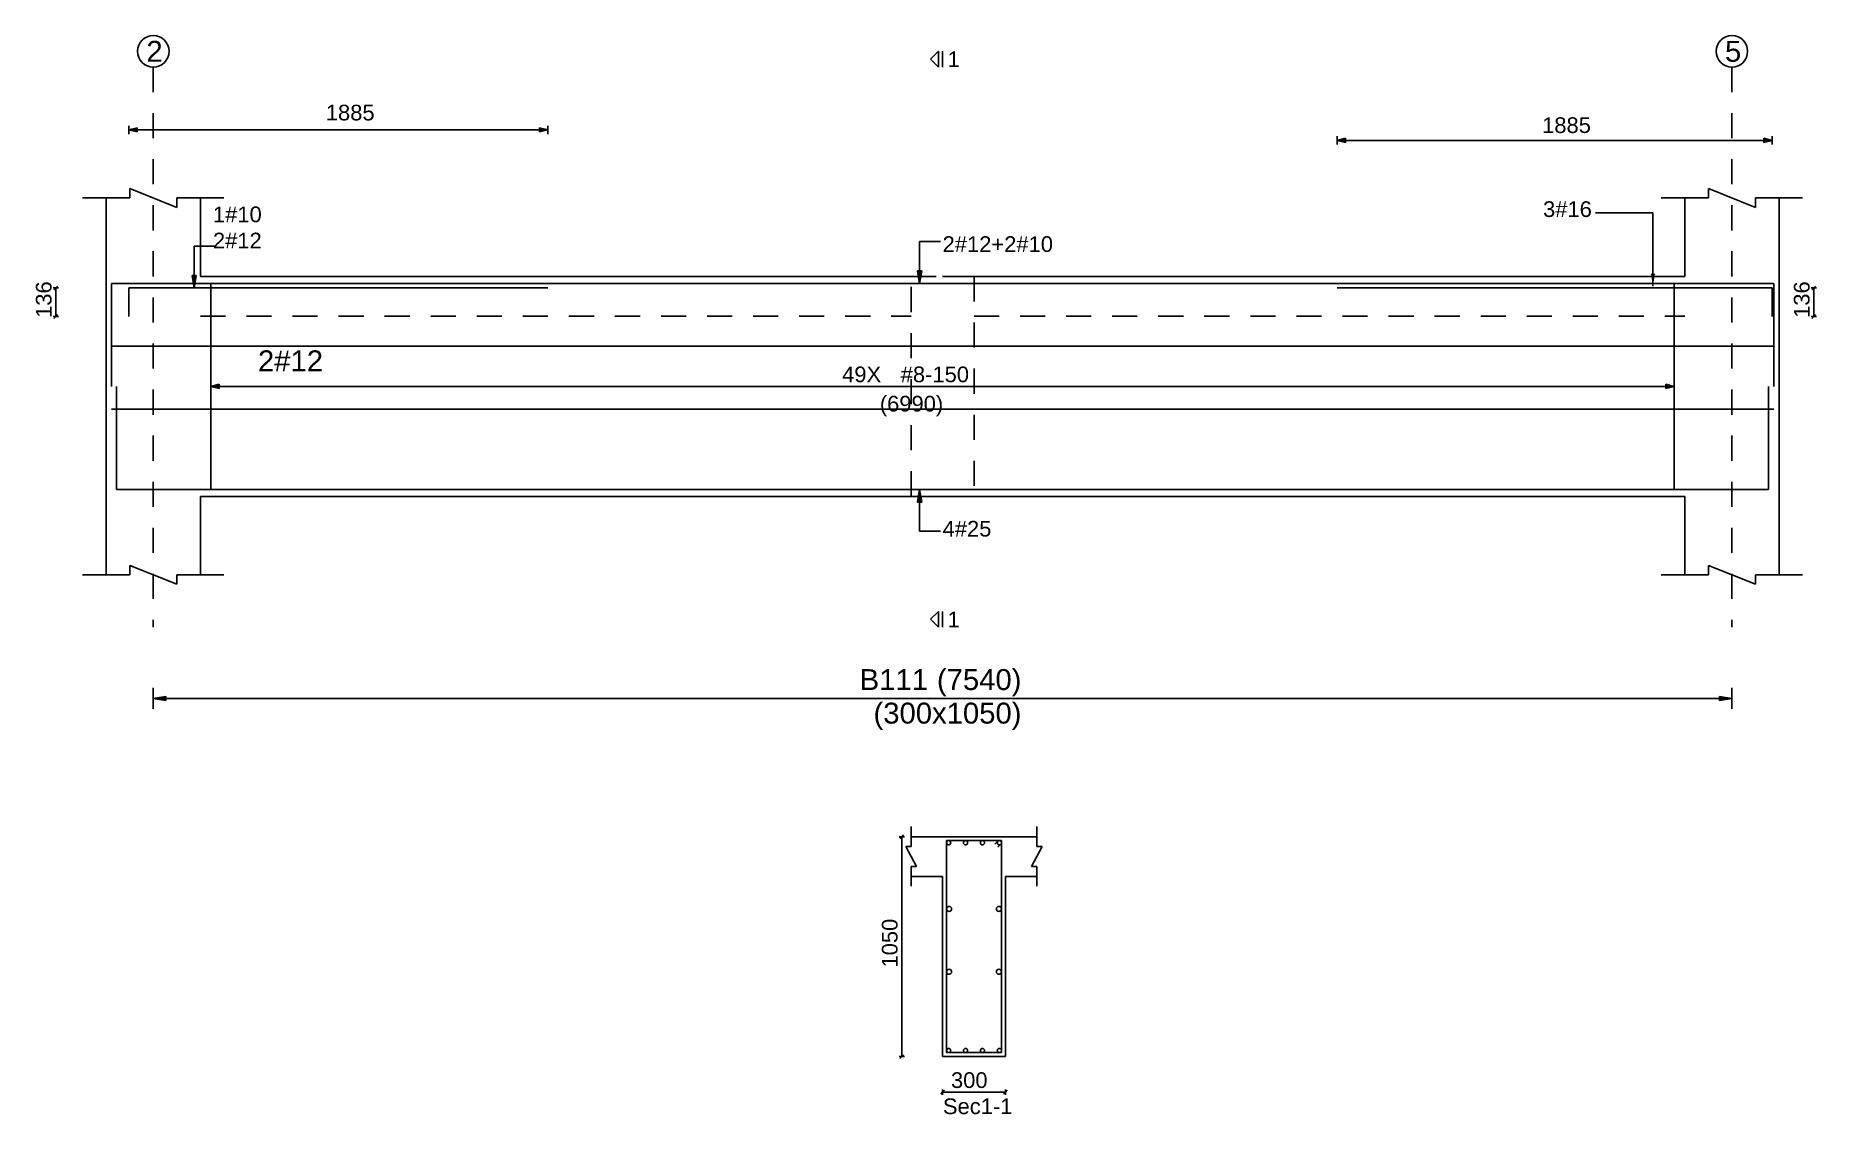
# Model space of a CAD drawing. Extents: x 0 to 98, y 3 to 248.
# Drawn here: x 39.62 to 48.12, y 164.48 to 169.63 of the extents above; entities that cross this region are included whole.
import ezdxf

# ---------------------------------------------------------------- set-up
doc = ezdxf.new("R2010")
doc.units = 0
doc.linetypes.add('ACAD_ISO02W100', pattern=[15, 12, -3])
for name, color, linetype in [('Axisline', 1, 'CONTINUOUS'), ('Axisline_Name', 2, 'CONTINUOUS'), ('Beam_bottombarlabeling', 2, 'CONTINUOUS'), ('Beam_Cross_Label', 4, 'CONTINUOUS'), ('Beam_CrossSection', 2, 'CONTINUOUS'), ('Beam_Dimensions_LS', 3, 'CONTINUOUS'), ('Beam_NameLS', 6, 'CONTINUOUS'), ('Beam_topbarsLabeling', 2, 'CONTINUOUS'), ('dim_all', 7, 'CONTINUOUS'), ('Extra_Topsteel_Labeling', 2, 'CONTINUOUS'), ('Extrabars', 7, 'CONTINUOUS'), ('Longsection', 2, 'CONTINUOUS'), ('main_botbars', 4, 'CONTINUOUS'), ('main_topbars', 4, 'CONTINUOUS'), ('SecondaryBeam', 2, 'CONTINUOUS'), ('SectionLine', 4, 'CONTINUOUS'), ('Sidefacebar', 140, 'CONTINUOUS'), ('Slabline', 253, 'CONTINUOUS'), ('span_dim', 7, 'CONTINUOUS'), ('spanline', 7, 'CONTINUOUS'), ('Stirrup_bar', 1, 'CONTINUOUS'), ('Stirrup_Dia_Spacing', 2, 'CONTINUOUS'), ('Stirrup_Length', 7, 'CONTINUOUS'), ('Stirrup_Numbers', 2, 'CONTINUOUS')]:
    doc.layers.add(name, color=color, linetype=linetype)
doc.styles.add('STRUDS_Arial', font='ARIAL.TTF', dxfattribs={"height": 0.04})

msp = doc.modelspace()

# ---------------------------------------------------------------- texts
at = {"layer": 'Axisline_Name', "style": 'STRUDS_Arial'}
for s, p in [('2', (40.147, 169.505)), ('5', (47.687, 169.505))]:
    msp.add_text(s, height=0.1, dxfattribs=at).set_placement(p)
at = {"layer": 'Beam_bottombarlabeling', "style": 'STRUDS_Arial'}
msp.add_text('4#25', height=0.075, dxfattribs=at).set_placement((43.95, 167.238))
at = {"layer": 'Beam_Cross_Label', "style": 'STRUDS_Arial'}
msp.add_text('Sec1-1', height=0.075, dxfattribs=at).set_placement((43.9515, 164.48))
at = {"layer": 'Beam_Dimensions_LS', "style": 'STRUDS_Arial'}
msp.add_text('(300x1050)', height=0.1, dxfattribs=at).set_placement((43.62, 166.345))
at = {"layer": 'Beam_NameLS', "style": 'STRUDS_Arial'}
msp.add_text('B111', height=0.1, dxfattribs=at).set_placement((43.554, 166.505))
at = {"layer": 'Beam_topbarsLabeling', "style": 'STRUDS_Arial'}
msp.add_text('2#12+2#10', height=0.075, dxfattribs=at).set_placement((43.95, 168.597))
at = {"layer": 'dim_all', "style": 'STRUDS_Arial'}
for s, p in [('1885', (41.004, 169.225)), ('1885', (41.004, 169.225)), ('1885', (46.8135, 169.165)), ('300', (43.99, 164.605))]:
    msp.add_text(s, height=0.075, dxfattribs=at).set_placement(p)
for s, p in [('136', (39.694, 168.282)), ('136', (39.694, 168.282)), ('136', (39.694, 168.282)), ('136', (39.694, 168.282)), ('136', (48.091, 168.282)), ('1050', (43.735, 165.18))]:
    msp.add_text(s, height=0.075, rotation=90, dxfattribs=at).set_placement(p)
at = {"layer": 'Extra_Topsteel_Labeling', "style": 'STRUDS_Arial'}
for s, p in [('3#16', (46.818, 168.764)), ('1#10', (40.465, 168.739)), ('2#12', (40.465, 168.614))]:
    msp.add_text(s, height=0.075, dxfattribs=at).set_placement(p)
at = {"layer": 'SectionLine', "style": 'STRUDS_Arial'}
for p in [(43.974, 169.48), (43.974, 166.805)]:
    msp.add_text('1', height=0.075, dxfattribs=at).set_placement(p)
at = {"layer": 'Sidefacebar', "style": 'STRUDS_Arial'}
msp.add_text('2#12', height=0.1, dxfattribs=at).set_placement((40.68, 168.027))
at = {"layer": 'span_dim', "style": 'STRUDS_Arial'}
msp.add_text(' (7540) ', height=0.1, dxfattribs=at).set_placement((43.884, 166.505))
at = {"layer": 'Stirrup_Dia_Spacing', "style": 'STRUDS_Arial'}
msp.add_text('#8-150', height=0.075, dxfattribs=at).set_placement((43.75, 167.975))
at = {"layer": 'Stirrup_Length', "style": 'STRUDS_Arial'}
msp.add_text('(6990)', height=0.075, dxfattribs=at).set_placement((43.65, 167.835))
at = {"layer": 'Stirrup_Numbers', "style": 'STRUDS_Arial'}
msp.add_text('49X', height=0.075, dxfattribs=at).set_placement((43.47, 167.975))

# ---------------------------------------------------------------- linework, layer by layer
at = {"layer": 'Axisline', "linetype": 'ACAD_ISO02W100', "ltscale": 0.01}
for p, q in [((40.18, 169.48), (40.18, 166.805)), ((47.72, 169.48), (47.72, 166.805))]:
    msp.add_line(p, q, dxfattribs=at)
at = {"layer": 'Axisline'}
for centre in [(40.18, 169.555), (47.72, 169.555)]:
    msp.add_circle(centre, 0.075, dxfattribs=at)
at = {"layer": 'Beam_bottombarlabeling'}
for p, q in [((43.84, 167.463), (43.83, 167.403)), ((43.83, 167.403), (43.85, 167.403)), ((43.84, 167.463), (43.84, 167.263)), ((43.84, 167.463), (43.85, 167.403)), ((43.84, 167.263), (43.94, 167.263))]:
    msp.add_line(p, q, dxfattribs=at)
msp.add_solid([(43.84, 167.463), (43.83, 167.403), (43.84, 167.463), (43.85, 167.403)], dxfattribs=at)
at = {"layer": 'Beam_CrossSection'}
for p, q in [((43.8, 165.853), (43.8, 165.758)), ((43.95, 165.805), (43.8, 165.805)), ((43.95, 165.805), (44.25, 165.805)), ((43.95, 165.805), (43.95, 165.805)), ((44.25, 165.805), (44.25, 165.805)), ((44.25, 165.805), (44.4, 165.805)), ((44.4, 165.758), (44.4, 165.853)), ((43.8, 165.758), (43.775, 165.758)), ((43.775, 165.758), (43.825, 165.663)), ((44.425, 165.758), (44.375, 165.663)), ((44.4, 165.758), (44.425, 165.758)), ((43.8, 165.663), (43.8, 165.568)), ((43.8, 165.663), (43.825, 165.663)), ((43.95, 165.615), (43.8, 165.615)), ((43.95, 165.615), (43.95, 164.755)), ((44.25, 164.755), (44.25, 165.615)), ((44.25, 165.615), (44.4, 165.615)), ((44.4, 165.663), (44.375, 165.663)), ((44.4, 165.663), (44.4, 165.568)), ((43.95, 164.755), (44.25, 164.755))]:
    msp.add_line(p, q, dxfattribs=at)
at = {"layer": 'Beam_topbarsLabeling'}
for p, q in [((43.84, 168.447), (43.84, 168.647)), ((43.84, 168.647), (43.94, 168.647)), ((43.84, 168.447), (43.83, 168.507)), ((43.83, 168.507), (43.85, 168.507)), ((43.84, 168.447), (43.85, 168.507)), ((43.84, 168.507), (43.845, 168.507))]:
    msp.add_line(p, q, dxfattribs=at)
msp.add_solid([(43.84, 168.447), (43.83, 168.507), (43.84, 168.447), (43.85, 168.507)], dxfattribs=at)
at = {"layer": 'dim_all'}
for p, q in [((40.063, 169.18), (40.063, 169.2)), ((40.063, 169.18), (40.063, 169.2)), ((40.063, 169.18), (40.063, 169.193)), ((40.063, 169.18), (40.063, 169.193)), ((40.063, 169.18), (40.063, 169.193)), ((40.063, 169.18), (40.063, 169.193)), ((40.063, 169.18), (40.103, 169.19)), ((40.063, 169.18), (40.103, 169.19)), ((40.063, 169.18), (40.063, 169.16)), ((40.063, 169.18), (40.103, 169.17)), ((40.063, 169.18), (40.063, 169.168)), ((40.063, 169.18), (40.063, 169.168)), ((40.063, 169.18), (42.065, 169.18)), ((40.063, 169.18), (40.063, 169.16)), ((40.063, 169.18), (40.103, 169.17)), ((40.063, 169.18), (40.063, 169.168)), ((40.063, 169.18), (40.063, 169.168)), ((40.063, 169.18), (42.065, 169.18)), ((40.103, 169.17), (40.103, 169.19)), ((40.103, 169.17), (40.103, 169.19)), ((42.065, 169.18), (42.025, 169.19)), ((42.025, 169.17), (42.025, 169.19)), ((42.065, 169.18), (42.025, 169.19)), ((42.025, 169.17), (42.025, 169.19)), ((42.065, 169.18), (42.025, 169.17)), ((42.065, 169.18), (42.025, 169.17)), ((42.065, 169.18), (42.065, 169.2)), ((42.065, 169.18), (42.065, 169.2)), ((42.065, 169.18), (42.065, 169.193)), ((42.065, 169.18), (42.065, 169.193)), ((42.065, 169.18), (42.065, 169.193)), ((42.065, 169.18), (42.065, 169.193)), ((42.065, 169.18), (42.065, 169.16)), ((42.065, 169.18), (42.065, 169.168)), ((42.065, 169.18), (42.065, 169.168)), ((42.065, 169.18), (42.065, 169.16)), ((42.065, 169.18), (42.065, 169.168)), ((42.065, 169.18), (42.065, 169.168)), ((45.835, 169.13), (45.835, 169.15)), ((45.835, 169.13), (45.835, 169.143)), ((45.835, 169.13), (45.835, 169.143)), ((45.835, 169.13), (45.875, 169.14)), ((45.835, 169.13), (45.835, 169.11)), ((45.835, 169.13), (45.875, 169.12)), ((45.835, 169.13), (45.835, 169.118)), ((45.835, 169.13), (45.835, 169.118)), ((45.835, 169.13), (47.912, 169.13)), ((45.875, 169.12), (45.875, 169.14)), ((47.912, 169.13), (47.872, 169.14)), ((47.872, 169.12), (47.872, 169.14)), ((47.912, 169.13), (47.872, 169.12)), ((47.912, 169.13), (47.912, 169.15)), ((47.912, 169.13), (47.912, 169.143)), ((47.912, 169.13), (47.912, 169.143)), ((47.912, 169.13), (47.912, 169.11)), ((47.912, 169.13), (47.912, 169.118)), ((47.912, 169.13), (47.912, 169.118)), ((39.714, 168.425), (39.7015, 168.425)), ((39.714, 168.425), (39.7015, 168.425)), ((39.714, 168.425), (39.7015, 168.425)), ((39.714, 168.425), (39.7015, 168.425)), ((39.714, 168.425), (39.7052, 168.416)), ((39.714, 168.425), (39.7052, 168.416)), ((39.714, 168.425), (39.7052, 168.416)), ((39.714, 168.425), (39.7052, 168.416)), ((39.714, 168.425), (39.7229, 168.433)), ((39.714, 168.425), (39.7229, 168.433)), ((39.714, 168.425), (39.7229, 168.433)), ((39.714, 168.425), (39.7229, 168.433)), ((39.714, 168.425), (39.7265, 168.425)), ((39.714, 168.425), (39.714, 168.289)), ((39.714, 168.425), (39.7265, 168.425)), ((39.714, 168.425), (39.714, 168.289)), ((39.714, 168.425), (39.7265, 168.425)), ((39.714, 168.425), (39.714, 168.289)), ((39.714, 168.425), (39.7265, 168.425)), ((39.714, 168.425), (39.714, 168.289)), ((48.111, 168.425), (48.0985, 168.425)), ((48.111, 168.425), (48.1022, 168.416)), ((48.111, 168.425), (48.1199, 168.433)), ((48.111, 168.425), (48.1235, 168.425)), ((48.111, 168.425), (48.111, 168.289)), ((39.714, 168.289), (39.7015, 168.289)), ((39.714, 168.289), (39.7015, 168.289)), ((39.714, 168.289), (39.7015, 168.289)), ((39.714, 168.289), (39.7015, 168.289)), ((39.714, 168.289), (39.7052, 168.28)), ((39.714, 168.289), (39.7052, 168.28)), ((39.714, 168.289), (39.7052, 168.28)), ((39.714, 168.289), (39.7052, 168.28)), ((39.714, 168.289), (39.7229, 168.298)), ((39.714, 168.289), (39.7229, 168.298)), ((39.714, 168.289), (39.7229, 168.298)), ((39.714, 168.289), (39.7229, 168.298)), ((39.714, 168.289), (39.7265, 168.289)), ((39.714, 168.289), (39.7265, 168.289)), ((39.714, 168.289), (39.7265, 168.289)), ((39.714, 168.289), (39.7265, 168.289)), ((48.111, 168.289), (48.0985, 168.289)), ((48.111, 168.289), (48.1022, 168.28)), ((48.111, 168.289), (48.1199, 168.298)), ((48.111, 168.289), (48.1235, 168.289)), ((43.755, 165.805), (43.7425, 165.805)), ((43.755, 165.805), (43.7462, 165.796)), ((43.755, 165.805), (43.7639, 165.814)), ((43.755, 165.805), (43.7675, 165.805)), ((43.755, 165.805), (43.755, 164.755)), ((43.755, 164.755), (43.7425, 164.755)), ((43.755, 164.755), (43.7462, 164.746)), ((43.755, 164.755), (43.7639, 164.764)), ((43.755, 164.755), (43.7675, 164.755)), ((43.95, 164.585), (43.9412, 164.576)), ((43.95, 164.585), (43.95, 164.598)), ((43.95, 164.585), (43.9589, 164.594)), ((43.95, 164.585), (43.95, 164.573)), ((43.95, 164.585), (44.25, 164.585)), ((44.25, 164.585), (44.2412, 164.576)), ((44.25, 164.585), (44.25, 164.598)), ((44.25, 164.585), (44.2589, 164.594)), ((44.25, 164.585), (44.25, 164.573))]:
    msp.add_line(p, q, dxfattribs=at)
for points in [[(40.063, 169.18), (40.103, 169.19), (40.063, 169.18), (40.103, 169.17)], [(40.063, 169.18), (40.103, 169.19), (40.063, 169.18), (40.103, 169.17)], [(42.065, 169.18), (42.025, 169.19), (42.065, 169.18), (42.025, 169.17)], [(42.065, 169.18), (42.025, 169.19), (42.065, 169.18), (42.025, 169.17)], [(45.835, 169.13), (45.875, 169.14), (45.835, 169.13), (45.875, 169.12)], [(47.912, 169.13), (47.872, 169.14), (47.912, 169.13), (47.872, 169.12)]]:
    msp.add_solid(points, dxfattribs=at)
at = {"layer": 'Extra_Topsteel_Labeling'}
for p, q in [((47.343, 168.784), (47.068, 168.784)), ((47.343, 168.434), (47.343, 168.784)), ((40.375, 168.424), (40.375, 168.624)), ((40.375, 168.624), (40.475, 168.624)), ((40.375, 168.424), (40.365, 168.484)), ((40.365, 168.484), (40.385, 168.484)), ((40.375, 168.424), (40.385, 168.484)), ((40.375, 168.484), (40.38, 168.484))]:
    msp.add_line(p, q, dxfattribs=at)
for points in [[(40.375, 168.424), (40.365, 168.484), (40.375, 168.424), (40.385, 168.484)], [(47.343, 168.434), (47.333, 168.494), (47.343, 168.434), (47.353, 168.494)]]:
    msp.add_solid(points, dxfattribs=at)
at = {"layer": 'Extrabars'}
for p, q in [((40.063, 168.425), (40.063, 168.289)), ((40.063, 168.425), (42.065, 168.425)), ((40.063, 168.425), (40.063, 168.289)), ((40.063, 168.425), (42.065, 168.425)), ((47.912, 168.425), (45.835, 168.425)), ((47.912, 168.425), (47.912, 168.289))]:
    msp.add_line(p, q, dxfattribs=at)
at = {"layer": 'Longsection'}
for p, q in [((39.8425, 168.855), (39.955, 168.855)), ((39.8425, 168.855), (40.0675, 168.855)), ((39.955, 168.48), (39.955, 168.855)), ((40.0675, 168.9), (40.0675, 168.855)), ((40.0675, 168.9), (40.2925, 168.81)), ((40.2925, 168.855), (40.2925, 168.81)), ((40.2925, 168.855), (40.5175, 168.855)), ((40.405, 168.855), (40.405, 168.48)), ((47.3825, 168.855), (47.495, 168.855)), ((47.3825, 168.855), (47.6075, 168.855)), ((47.495, 168.48), (47.495, 168.855)), ((47.6075, 168.9), (47.6075, 168.855)), ((47.6075, 168.9), (47.8325, 168.81)), ((47.8325, 168.855), (47.8325, 168.81)), ((47.8325, 168.855), (48.0575, 168.855)), ((47.945, 168.855), (47.945, 168.48)), ((39.955, 167.43), (39.955, 168.48)), ((40.18, 168.48), (40.18, 168.48)), ((40.405, 168.48), (43.8, 168.48)), ((43.95, 168.48), (47.495, 168.48)), ((47.945, 168.48), (47.945, 167.43)), ((39.955, 167.43), (39.955, 167.055)), ((40.405, 167.055), (40.405, 167.43)), ((40.405, 167.43), (43.8, 167.43)), ((43.8, 167.43), (47.495, 167.43)), ((47.495, 167.43), (47.495, 167.055)), ((47.945, 167.055), (47.945, 167.43)), ((39.8425, 167.055), (39.955, 167.055)), ((39.8425, 167.055), (40.0675, 167.055)), ((40.0675, 167.1), (40.0675, 167.055)), ((40.0675, 167.1), (40.2925, 167.01)), ((40.2925, 167.055), (40.2925, 167.01)), ((40.2925, 167.055), (40.5175, 167.055)), ((47.3825, 167.055), (47.495, 167.055)), ((47.3825, 167.055), (47.6075, 167.055)), ((47.6075, 167.1), (47.6075, 167.055)), ((47.6075, 167.1), (47.8325, 167.01)), ((47.8325, 167.055), (47.8325, 167.01)), ((47.8325, 167.055), (48.0575, 167.055))]:
    msp.add_line(p, q, dxfattribs=at)
at = {"layer": 'main_botbars'}
for p, q in [((39.98, 167.955), (39.98, 168.447)), ((39.98, 168.447), (47.92, 168.447)), ((47.92, 168.447), (47.92, 167.955)), ((40.005, 167.955), (40.005, 167.463)), ((47.895, 167.463), (47.895, 167.955)), ((40.005, 167.463), (47.895, 167.463))]:
    msp.add_line(p, q, dxfattribs=at)
for centre in [(43.9788, 164.784), (44.0596, 164.784), (44.1404, 164.784), (44.2213, 164.784)]:
    msp.add_circle(centre, 0.01, dxfattribs=at)
at = {"layer": 'main_topbars'}
for centre in [(43.9788, 165.776), (44.0596, 165.776), (44.1404, 165.776), (44.2213, 165.776)]:
    msp.add_circle(centre, 0.01, dxfattribs=at)
at = {"layer": 'SecondaryBeam', "linetype": 'ACAD_ISO02W100', "ltscale": 0.01}
for p, q in [((43.8, 168.48), (44.1, 168.48)), ((43.8, 167.43), (43.8, 168.48)), ((44.1, 168.48), (44.1, 167.43)), ((44.1, 167.43), (43.8, 167.43))]:
    msp.add_line(p, q, dxfattribs=at)
at = {"layer": 'SectionLine'}
for p, q in [((43.93, 169.555), (43.8925, 169.518)), ((43.93, 169.48), (43.8925, 169.518)), ((43.93, 169.48), (43.93, 169.555)), ((43.95, 169.48), (43.95, 169.555)), ((43.93, 166.88), (43.8925, 166.843)), ((43.93, 166.805), (43.8925, 166.843)), ((43.93, 166.805), (43.93, 166.88)), ((43.95, 166.805), (43.95, 166.88))]:
    msp.add_line(p, q, dxfattribs=at)
at = {"layer": 'Sidefacebar'}
for p, q in [((39.98, 168.147), (47.92, 168.147)), ((39.98, 167.847), (47.92, 167.847))]:
    msp.add_line(p, q, dxfattribs=at)
for centre in [(43.981, 165.46), (44.219, 165.46), (43.981, 165.16), (44.219, 165.16)]:
    msp.add_circle(centre, 0.012, dxfattribs=at)
at = {"layer": 'Slabline', "linetype": 'ACAD_ISO02W100', "ltscale": 0.01}
for p, q in [((40.405, 168.29), (43.8, 168.29)), ((44.1, 168.29), (47.495, 168.29))]:
    msp.add_line(p, q, dxfattribs=at)
at = {"layer": 'spanline'}
for p, q in [((40.18, 166.515), (40.18, 166.415)), ((40.18, 166.465), (40.24, 166.475)), ((40.18, 166.465), (43.95, 166.465)), ((40.18, 166.465), (40.24, 166.455)), ((40.24, 166.475), (40.24, 166.455)), ((47.72, 166.465), (43.95, 166.465)), ((47.72, 166.465), (47.66, 166.475)), ((47.66, 166.475), (47.66, 166.455)), ((47.72, 166.465), (47.66, 166.455)), ((47.72, 166.515), (47.72, 166.415))]:
    msp.add_line(p, q, dxfattribs=at)
for points in [[(40.18, 166.465), (40.24, 166.475), (40.18, 166.465), (40.24, 166.455)], [(47.72, 166.465), (47.66, 166.475), (47.72, 166.465), (47.66, 166.455)]]:
    msp.add_solid(points, dxfattribs=at)
at = {"layer": 'Stirrup_bar'}
for p, q in [((40.455, 167.463), (40.455, 168.447)), ((47.445, 167.463), (47.445, 168.447)), ((43.9688, 165.786), (43.9688, 164.774)), ((43.9688, 165.786), (44.2313, 165.786)), ((44.2142, 165.783), (44.2001, 165.769)), ((44.2313, 164.774), (44.2313, 165.786)), ((44.2283, 165.769), (44.2142, 165.755)), ((43.9688, 164.774), (44.2313, 164.774))]:
    msp.add_line(p, q, dxfattribs=at)
at = {"layer": 'Stirrup_Length'}
for p, q in [((40.455, 167.955), (40.455, 167.975)), ((40.455, 167.955), (40.495, 167.965)), ((40.455, 167.955), (47.445, 167.955)), ((40.455, 167.955), (40.455, 167.935)), ((40.455, 167.955), (40.495, 167.945)), ((40.495, 167.945), (40.495, 167.965)), ((47.445, 167.955), (47.405, 167.965)), ((47.405, 167.945), (47.405, 167.965)), ((47.445, 167.955), (47.405, 167.945)), ((47.445, 167.955), (47.445, 167.975)), ((47.445, 167.955), (47.445, 167.935))]:
    msp.add_line(p, q, dxfattribs=at)
for points in [[(40.455, 167.955), (40.495, 167.965), (40.455, 167.955), (40.495, 167.945)], [(47.445, 167.955), (47.405, 167.965), (47.445, 167.955), (47.405, 167.945)]]:
    msp.add_solid(points, dxfattribs=at)

msp.set_redraw_order([(e.dxf.handle, doc.entitydb.next_handle()) for e in msp.query("TEXT MTEXT ATTDEF DIMENSION ARC_DIMENSION")])  # texts and dimensions are drawn at this point

doc.saveas('drawing.dxf')
